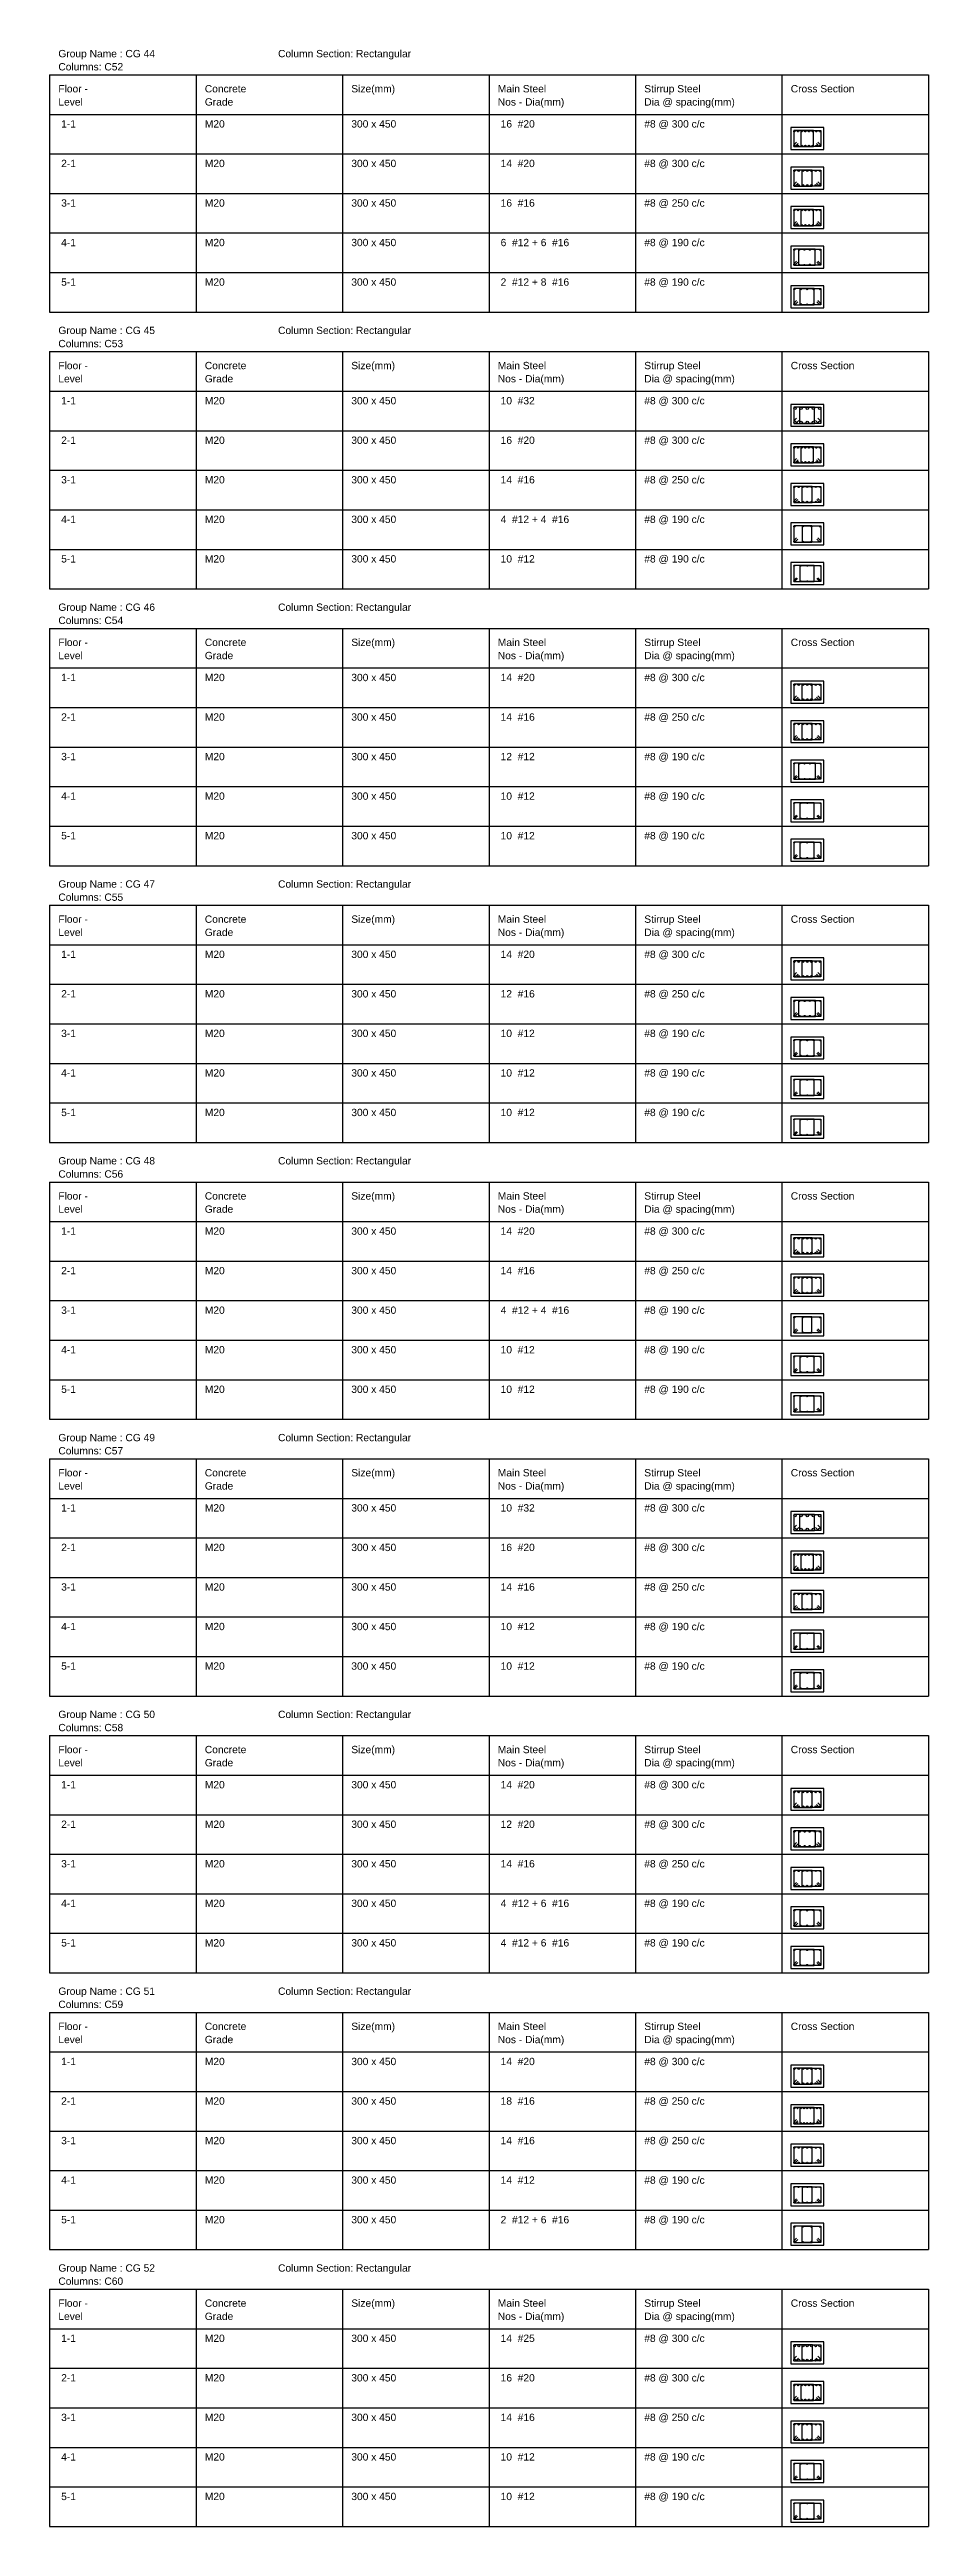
# Model space of a CAD drawing. Extents: x 28 to 264, y -211 to 74.
# Drawn here: x 73.06 to 85.06, y -140.88 to -107.05 of the extents above; entities that cross this region are included whole.
import ezdxf

# ---------------------------------------------------------------- set-up
doc = ezdxf.new("R2010")
doc.units = 0
doc.layers.add('Schedule', color=140, linetype='CONTINUOUS')
doc.styles.add('STRUDS_Arial', font='ARIAL.TTF', dxfattribs={"height": 0.04})

msp = doc.modelspace()

# ---------------------------------------------------------------- texts
at = {"layer": 'Schedule', "style": 'STRUDS_Arial'}
for s, p in [('Group Name : CG 44', (73.178, -107.16)), ('Column Section: Rectangular ', (76.178, -107.16)), ('Columns: C52 ', (73.178, -107.34)), ('Floor - ', (73.178, -107.64)), ('Concrete', (75.178, -107.64)), ('Size(mm)', (77.178, -107.64)), ('Main Steel', (79.178, -107.64)), ('Stirrup Steel', (81.178, -107.64)), ('Cross Section', (83.178, -107.64)), ('Level', (73.178, -107.82)), ('Grade', (75.178, -107.82)), ('Nos - Dia(mm)', (79.178, -107.82)), ('Dia @ spacing(mm)', (81.178, -107.82)), (' 1-1', (73.178, -108.12)), ('M20', (75.178, -108.12)), ('300 x 450 ', (77.178, -108.12)), (' 16  #20 ', (79.178, -108.12)), ('#8 @ 300 c/c', (81.178, -108.12)), (' 2-1', (73.178, -108.66)), ('M20', (75.178, -108.66)), ('300 x 450 ', (77.178, -108.66)), (' 14  #20 ', (79.178, -108.66)), ('#8 @ 300 c/c', (81.178, -108.66)), (' 3-1', (73.178, -109.2)), ('M20', (75.178, -109.2)), ('300 x 450 ', (77.178, -109.2)), (' 16  #16 ', (79.178, -109.2)), ('#8 @ 250 c/c', (81.178, -109.2)), (' 4-1', (73.178, -109.74)), ('M20', (75.178, -109.74)), ('300 x 450 ', (77.178, -109.74)), (' 6  #12 + 6  #16 ', (79.178, -109.74)), ('#8 @ 190 c/c', (81.178, -109.74)), (' 5-1', (73.178, -110.28)), ('M20', (75.178, -110.28)), ('300 x 450 ', (77.178, -110.28)), (' 2  #12 + 8  #16 ', (79.178, -110.28)), ('#8 @ 190 c/c', (81.178, -110.28)), ('Group Name : CG 45', (73.178, -110.94)), ('Column Section: Rectangular ', (76.178, -110.94)), ('Columns: C53 ', (73.178, -111.12)), ('Floor - ', (73.178, -111.42)), ('Level', (73.178, -111.6)), ('Grade', (75.178, -111.6)), ('Concrete', (75.178, -111.42)), ('Size(mm)', (77.178, -111.42)), ('Main Steel', (79.178, -111.42)), ('Nos - Dia(mm)', (79.178, -111.6)), ('Stirrup Steel', (81.178, -111.42)), ('Dia @ spacing(mm)', (81.178, -111.6)), ('Cross Section', (83.178, -111.42)), (' 1-1', (73.178, -111.9)), ('M20', (75.178, -111.9)), ('300 x 450 ', (77.178, -111.9)), (' 10  #32 ', (79.178, -111.9)), ('#8 @ 300 c/c', (81.178, -111.9)), (' 2-1', (73.178, -112.44)), ('M20', (75.178, -112.44)), ('300 x 450 ', (77.178, -112.44)), (' 16  #20 ', (79.178, -112.44)), ('#8 @ 300 c/c', (81.178, -112.44)), (' 3-1', (73.178, -112.98)), ('M20', (75.178, -112.98)), ('300 x 450 ', (77.178, -112.98)), (' 14  #16 ', (79.178, -112.98)), ('#8 @ 250 c/c', (81.178, -112.98)), (' 4-1', (73.178, -113.52)), ('M20', (75.178, -113.52)), ('300 x 450 ', (77.178, -113.52)), (' 4  #12 + 4  #16 ', (79.178, -113.52)), ('#8 @ 190 c/c', (81.178, -113.52)), (' 5-1', (73.178, -114.06)), ('M20', (75.178, -114.06)), ('300 x 450 ', (77.178, -114.06)), (' 10  #12 ', (79.178, -114.06)), ('#8 @ 190 c/c', (81.178, -114.06)), ('Group Name : CG 46', (73.178, -114.72)), ('Column Section: Rectangular ', (76.178, -114.72)), ('Columns: C54 ', (73.178, -114.9)), ('Floor - ', (73.178, -115.2)), ('Level', (73.178, -115.38)), ('Grade', (75.178, -115.38)), ('Concrete', (75.178, -115.2)), ('Size(mm)', (77.178, -115.2)), ('Main Steel', (79.178, -115.2)), ('Nos - Dia(mm)', (79.178, -115.38)), ('Stirrup Steel', (81.178, -115.2)), ('Dia @ spacing(mm)', (81.178, -115.38)), ('Cross Section', (83.178, -115.2)), (' 1-1', (73.178, -115.68)), ('M20', (75.178, -115.68)), ('300 x 450 ', (77.178, -115.68)), (' 14  #20 ', (79.178, -115.68)), ('#8 @ 300 c/c', (81.178, -115.68)), (' 2-1', (73.178, -116.22)), ('M20', (75.178, -116.22)), ('300 x 450 ', (77.178, -116.22)), (' 14  #16 ', (79.178, -116.22)), ('#8 @ 250 c/c', (81.178, -116.22)), (' 3-1', (73.178, -116.76)), ('M20', (75.178, -116.76)), ('300 x 450 ', (77.178, -116.76)), (' 12  #12 ', (79.178, -116.76)), ('#8 @ 190 c/c', (81.178, -116.76)), (' 4-1', (73.178, -117.3)), ('M20', (75.178, -117.3)), ('300 x 450 ', (77.178, -117.3)), (' 10  #12 ', (79.178, -117.3)), ('#8 @ 190 c/c', (81.178, -117.3)), (' 5-1', (73.178, -117.84)), ('M20', (75.178, -117.84)), ('300 x 450 ', (77.178, -117.84)), (' 10  #12 ', (79.178, -117.84)), ('#8 @ 190 c/c', (81.178, -117.84)), ('Group Name : CG 47', (73.178, -118.5)), ('Columns: C55 ', (73.178, -118.68)), ('Column Section: Rectangular ', (76.178, -118.5)), ('Floor - ', (73.178, -118.98)), ('Level', (73.178, -119.16)), ('Grade', (75.178, -119.16)), ('Concrete', (75.178, -118.98)), ('Size(mm)', (77.178, -118.98)), ('Main Steel', (79.178, -118.98)), ('Nos - Dia(mm)', (79.178, -119.16)), ('Stirrup Steel', (81.178, -118.98)), ('Dia @ spacing(mm)', (81.178, -119.16)), ('Cross Section', (83.178, -118.98)), (' 1-1', (73.178, -119.46)), ('M20', (75.178, -119.46)), ('300 x 450 ', (77.178, -119.46)), (' 14  #20 ', (79.178, -119.46)), ('#8 @ 300 c/c', (81.178, -119.46)), (' 2-1', (73.178, -120)), ('M20', (75.178, -120)), ('300 x 450 ', (77.178, -120)), (' 12  #16 ', (79.178, -120)), ('#8 @ 250 c/c', (81.178, -120)), (' 3-1', (73.178, -120.54)), ('M20', (75.178, -120.54)), ('300 x 450 ', (77.178, -120.54)), (' 10  #12 ', (79.178, -120.54)), ('#8 @ 190 c/c', (81.178, -120.54)), (' 4-1', (73.178, -121.08)), ('M20', (75.178, -121.08)), ('300 x 450 ', (77.178, -121.08)), (' 10  #12 ', (79.178, -121.08)), ('#8 @ 190 c/c', (81.178, -121.08)), (' 5-1', (73.178, -121.62)), ('M20', (75.178, -121.62)), ('300 x 450 ', (77.178, -121.62)), (' 10  #12 ', (79.178, -121.62)), ('#8 @ 190 c/c', (81.178, -121.62)), ('Group Name : CG 48', (73.178, -122.28)), ('Columns: C56 ', (73.178, -122.46)), ('Column Section: Rectangular ', (76.178, -122.28)), ('Floor - ', (73.178, -122.76)), ('Concrete', (75.178, -122.76)), ('Size(mm)', (77.178, -122.76)), ('Main Steel', (79.178, -122.76)), ('Stirrup Steel', (81.178, -122.76)), ('Cross Section', (83.178, -122.76)), ('Level', (73.178, -122.94)), ('Grade', (75.178, -122.94)), ('Nos - Dia(mm)', (79.178, -122.94)), ('Dia @ spacing(mm)', (81.178, -122.94)), (' 1-1', (73.178, -123.24)), ('M20', (75.178, -123.24)), ('300 x 450 ', (77.178, -123.24)), (' 14  #20 ', (79.178, -123.24)), ('#8 @ 300 c/c', (81.178, -123.24)), (' 2-1', (73.178, -123.78)), ('M20', (75.178, -123.78)), ('300 x 450 ', (77.178, -123.78)), (' 14  #16 ', (79.178, -123.78)), ('#8 @ 250 c/c', (81.178, -123.78)), (' 3-1', (73.178, -124.32)), ('M20', (75.178, -124.32)), ('300 x 450 ', (77.178, -124.32)), (' 4  #12 + 4  #16 ', (79.178, -124.32)), ('#8 @ 190 c/c', (81.178, -124.32)), (' 4-1', (73.178, -124.86)), ('M20', (75.178, -124.86)), ('300 x 450 ', (77.178, -124.86)), (' 10  #12 ', (79.178, -124.86)), ('#8 @ 190 c/c', (81.178, -124.86)), (' 5-1', (73.178, -125.4)), ('M20', (75.178, -125.4)), ('300 x 450 ', (77.178, -125.4)), (' 10  #12 ', (79.178, -125.4)), ('#8 @ 190 c/c', (81.178, -125.4)), ('Group Name : CG 49', (73.178, -126.06)), ('Columns: C57 ', (73.178, -126.24)), ('Column Section: Rectangular ', (76.178, -126.06)), ('Floor - ', (73.178, -126.54)), ('Concrete', (75.178, -126.54)), ('Size(mm)', (77.178, -126.54)), ('Main Steel', (79.178, -126.54)), ('Stirrup Steel', (81.178, -126.54)), ('Cross Section', (83.178, -126.54)), ('Level', (73.178, -126.72)), ('Grade', (75.178, -126.72)), ('Nos - Dia(mm)', (79.178, -126.72)), ('Dia @ spacing(mm)', (81.178, -126.72)), (' 1-1', (73.178, -127.02)), ('M20', (75.178, -127.02)), ('300 x 450 ', (77.178, -127.02)), (' 10  #32 ', (79.178, -127.02)), ('#8 @ 300 c/c', (81.178, -127.02)), (' 2-1', (73.178, -127.56)), ('M20', (75.178, -127.56)), ('300 x 450 ', (77.178, -127.56)), (' 16  #20 ', (79.178, -127.56)), ('#8 @ 300 c/c', (81.178, -127.56)), (' 3-1', (73.178, -128.1)), ('M20', (75.178, -128.1)), ('300 x 450 ', (77.178, -128.1)), (' 14  #16 ', (79.178, -128.1)), ('#8 @ 250 c/c', (81.178, -128.1)), ('#8 @ 190 c/c', (81.178, -128.64)), (' 4-1', (73.178, -128.64)), ('M20', (75.178, -128.64)), ('300 x 450 ', (77.178, -128.64)), (' 10  #12 ', (79.178, -128.64)), (' 5-1', (73.178, -129.18)), ('M20', (75.178, -129.18)), ('300 x 450 ', (77.178, -129.18)), (' 10  #12 ', (79.178, -129.18)), ('#8 @ 190 c/c', (81.178, -129.18)), ('Group Name : CG 50', (73.178, -129.84)), ('Column Section: Rectangular ', (76.178, -129.84)), ('Columns: C58 ', (73.178, -130.02)), ('Floor - ', (73.178, -130.32)), ('Concrete', (75.178, -130.32)), ('Size(mm)', (77.178, -130.32)), ('Main Steel', (79.178, -130.32)), ('Stirrup Steel', (81.178, -130.32)), ('Cross Section', (83.178, -130.32)), ('Level', (73.178, -130.5)), ('Grade', (75.178, -130.5)), ('Nos - Dia(mm)', (79.178, -130.5)), ('Dia @ spacing(mm)', (81.178, -130.5)), (' 1-1', (73.178, -130.8)), ('M20', (75.178, -130.8)), ('300 x 450 ', (77.178, -130.8)), (' 14  #20 ', (79.178, -130.8)), ('#8 @ 300 c/c', (81.178, -130.8)), (' 2-1', (73.178, -131.34)), ('M20', (75.178, -131.34)), ('300 x 450 ', (77.178, -131.34)), (' 12  #20 ', (79.178, -131.34)), ('#8 @ 300 c/c', (81.178, -131.34)), (' 3-1', (73.178, -131.88)), ('M20', (75.178, -131.88)), ('300 x 450 ', (77.178, -131.88)), (' 14  #16 ', (79.178, -131.88)), ('#8 @ 250 c/c', (81.178, -131.88)), (' 4-1', (73.178, -132.42)), ('M20', (75.178, -132.42)), ('300 x 450 ', (77.178, -132.42)), (' 4  #12 + 6  #16 ', (79.178, -132.42)), ('#8 @ 190 c/c', (81.178, -132.42)), (' 5-1', (73.178, -132.96)), ('M20', (75.178, -132.96)), ('300 x 450 ', (77.178, -132.96)), (' 4  #12 + 6  #16 ', (79.178, -132.96)), ('#8 @ 190 c/c', (81.178, -132.96)), ('Group Name : CG 51', (73.178, -133.62)), ('Column Section: Rectangular ', (76.178, -133.62)), ('Columns: C59 ', (73.178, -133.8)), ('Floor - ', (73.178, -134.1)), ('Level', (73.178, -134.28)), ('Grade', (75.178, -134.28)), ('Concrete', (75.178, -134.1)), ('Size(mm)', (77.178, -134.1)), ('Main Steel', (79.178, -134.1)), ('Nos - Dia(mm)', (79.178, -134.28)), ('Stirrup Steel', (81.178, -134.1)), ('Dia @ spacing(mm)', (81.178, -134.28)), ('Cross Section', (83.178, -134.1)), (' 1-1', (73.178, -134.58)), ('M20', (75.178, -134.58)), ('300 x 450 ', (77.178, -134.58)), (' 14  #20 ', (79.178, -134.58)), ('#8 @ 300 c/c', (81.178, -134.58)), (' 2-1', (73.178, -135.12)), ('M20', (75.178, -135.12)), ('300 x 450 ', (77.178, -135.12)), (' 18  #16 ', (79.178, -135.12)), ('#8 @ 250 c/c', (81.178, -135.12)), (' 3-1', (73.178, -135.66)), ('M20', (75.178, -135.66)), ('300 x 450 ', (77.178, -135.66)), (' 14  #16 ', (79.178, -135.66)), ('#8 @ 250 c/c', (81.178, -135.66)), (' 4-1', (73.178, -136.2)), ('M20', (75.178, -136.2)), ('300 x 450 ', (77.178, -136.2)), (' 14  #12 ', (79.178, -136.2)), ('#8 @ 190 c/c', (81.178, -136.2)), (' 5-1', (73.178, -136.74)), ('M20', (75.178, -136.74)), ('300 x 450 ', (77.178, -136.74)), (' 2  #12 + 6  #16 ', (79.178, -136.74)), ('#8 @ 190 c/c', (81.178, -136.74)), ('Group Name : CG 52', (73.178, -137.4)), ('Column Section: Rectangular ', (76.178, -137.4)), ('Columns: C60 ', (73.178, -137.58)), ('Floor - ', (73.178, -137.88)), ('Level', (73.178, -138.06)), ('Grade', (75.178, -138.06)), ('Concrete', (75.178, -137.88)), ('Size(mm)', (77.178, -137.88)), ('Main Steel', (79.178, -137.88)), ('Nos - Dia(mm)', (79.178, -138.06)), ('Stirrup Steel', (81.178, -137.88)), ('Dia @ spacing(mm)', (81.178, -138.06)), ('Cross Section', (83.178, -137.88)), (' 1-1', (73.178, -138.36)), ('M20', (75.178, -138.36)), ('300 x 450 ', (77.178, -138.36)), (' 14  #25 ', (79.178, -138.36)), ('#8 @ 300 c/c', (81.178, -138.36)), (' 2-1', (73.178, -138.9)), ('M20', (75.178, -138.9)), ('300 x 450 ', (77.178, -138.9)), (' 16  #20 ', (79.178, -138.9)), ('#8 @ 300 c/c', (81.178, -138.9)), (' 3-1', (73.178, -139.44)), ('M20', (75.178, -139.44)), ('300 x 450 ', (77.178, -139.44)), (' 14  #16 ', (79.178, -139.44)), ('#8 @ 250 c/c', (81.178, -139.44)), (' 4-1', (73.178, -139.98)), ('M20', (75.178, -139.98)), ('300 x 450 ', (77.178, -139.98)), (' 10  #12 ', (79.178, -139.98)), ('#8 @ 190 c/c', (81.178, -139.98)), (' 5-1', (73.178, -140.52)), ('M20', (75.178, -140.52)), ('300 x 450 ', (77.178, -140.52)), (' 10  #12 ', (79.178, -140.52)), ('#8 @ 190 c/c', (81.178, -140.52))]:
    msp.add_text(s, height=0.1, dxfattribs=at).set_placement(p)

# ---------------------------------------------------------------- linework, layer by layer
at = {"layer": 'Schedule'}
for p, q in [((73.058, -107.4), (85.058, -107.4)), ((73.058, -107.4), (73.058, -110.64)), ((75.058, -107.4), (75.058, -110.64)), ((77.058, -107.4), (77.058, -110.64)), ((79.058, -107.4), (79.058, -110.64)), ((81.058, -107.4), (81.058, -110.64)), ((83.058, -107.4), (83.058, -110.64)), ((85.058, -107.4), (85.058, -110.64)), ((73.058, -107.94), (85.058, -107.94)), ((83.628, -108.12), (83.178, -108.12)), ((83.178, -108.12), (83.178, -108.42)), ((83.488, -108.16), (83.218, -108.16)), ((83.218, -108.16), (83.218, -108.38)), ((83.318, -108.38), (83.318, -108.16)), ((83.318, -108.16), (83.588, -108.16)), ((83.488, -108.38), (83.488, -108.16)), ((83.588, -108.16), (83.588, -108.38)), ((83.628, -108.42), (83.628, -108.12)), ((73.058, -108.48), (85.058, -108.48)), ((83.178, -108.42), (83.628, -108.42)), ((83.218, -108.36), (83.258, -108.32)), ((83.218, -108.38), (83.488, -108.38)), ((83.238, -108.38), (83.278, -108.34)), ((83.588, -108.38), (83.318, -108.38)), ((83.568, -108.38), (83.528, -108.34)), ((83.588, -108.36), (83.548, -108.32)), ((83.628, -108.66), (83.178, -108.66)), ((83.178, -108.66), (83.178, -108.96)), ((83.4714, -108.7), (83.218, -108.7)), ((83.218, -108.7), (83.218, -108.92)), ((83.218, -108.9), (83.258, -108.86)), ((83.238, -108.92), (83.278, -108.88)), ((83.3347, -108.92), (83.3347, -108.7)), ((83.3347, -108.7), (83.588, -108.7)), ((83.4714, -108.92), (83.4714, -108.7)), ((83.568, -108.92), (83.528, -108.88)), ((83.588, -108.9), (83.548, -108.86)), ((83.588, -108.7), (83.588, -108.92)), ((83.628, -108.96), (83.628, -108.66)), ((73.058, -109.02), (85.058, -109.02)), ((83.178, -108.96), (83.628, -108.96)), ((83.628, -109.2), (83.178, -109.2)), ((83.178, -109.2), (83.178, -109.5)), ((83.218, -108.92), (83.4714, -108.92)), ((83.4869, -109.24), (83.218, -109.24)), ((83.218, -109.24), (83.218, -109.46)), ((83.3192, -109.46), (83.3192, -109.24)), ((83.3192, -109.24), (83.588, -109.24)), ((83.588, -108.92), (83.3347, -108.92)), ((83.4869, -109.46), (83.4869, -109.24)), ((83.588, -109.24), (83.588, -109.46)), ((83.628, -109.5), (83.628, -109.2)), ((73.058, -109.56), (85.058, -109.56)), ((83.178, -109.5), (83.628, -109.5)), ((83.218, -109.444), (83.258, -109.404)), ((83.218, -109.46), (83.4869, -109.46)), ((83.234, -109.46), (83.274, -109.42)), ((83.588, -109.46), (83.3192, -109.46)), ((83.572, -109.46), (83.532, -109.42)), ((83.588, -109.444), (83.548, -109.404)), ((83.628, -109.74), (83.178, -109.74)), ((83.178, -109.74), (83.178, -110.04)), ((83.5128, -109.78), (83.218, -109.78)), ((83.218, -109.78), (83.218, -110)), ((83.2892, -110), (83.2892, -109.78)), ((83.2892, -109.78), (83.588, -109.78)), ((83.5128, -110), (83.5128, -109.78)), ((83.588, -109.78), (83.588, -110)), ((83.628, -110.04), (83.628, -109.74)), ((73.058, -110.1), (85.058, -110.1)), ((83.178, -110.04), (83.628, -110.04)), ((83.218, -109.984), (83.258, -109.944)), ((83.218, -110), (83.5128, -110)), ((83.234, -110), (83.274, -109.96)), ((83.588, -110), (83.2892, -110)), ((83.572, -110), (83.532, -109.96)), ((83.588, -109.984), (83.548, -109.944)), ((83.628, -110.28), (83.178, -110.28)), ((83.178, -110.28), (83.178, -110.58)), ((83.178, -110.58), (83.628, -110.58)), ((83.4985, -110.32), (83.218, -110.32)), ((83.218, -110.32), (83.218, -110.54)), ((83.218, -110.524), (83.258, -110.484)), ((83.218, -110.54), (83.4985, -110.54)), ((83.234, -110.54), (83.274, -110.5)), ((83.3075, -110.54), (83.3075, -110.32)), ((83.3075, -110.32), (83.588, -110.32)), ((83.588, -110.54), (83.3075, -110.54)), ((83.4985, -110.54), (83.4985, -110.32)), ((83.572, -110.54), (83.532, -110.5)), ((83.588, -110.524), (83.548, -110.484)), ((83.588, -110.32), (83.588, -110.54)), ((83.628, -110.58), (83.628, -110.28)), ((73.058, -110.64), (85.058, -110.64)), ((73.058, -111.18), (85.058, -111.18)), ((73.058, -111.18), (73.058, -114.42)), ((75.058, -111.18), (75.058, -114.42)), ((77.058, -111.18), (77.058, -114.42)), ((79.058, -111.18), (79.058, -114.42)), ((81.058, -111.18), (81.058, -114.42)), ((83.058, -111.18), (83.058, -114.42)), ((85.058, -111.18), (85.058, -114.42)), ((73.058, -111.72), (85.058, -111.72)), ((83.628, -111.9), (83.178, -111.9)), ((83.178, -111.9), (83.178, -112.2)), ((83.5035, -111.94), (83.218, -111.94)), ((83.218, -111.94), (83.218, -112.16)), ((83.3025, -112.16), (83.3025, -111.94)), ((83.3025, -111.94), (83.588, -111.94)), ((83.5035, -112.16), (83.5035, -111.94)), ((83.588, -111.94), (83.588, -112.16)), ((83.628, -112.2), (83.628, -111.9)), ((73.058, -112.26), (85.058, -112.26)), ((83.178, -112.2), (83.628, -112.2)), ((83.218, -112.128), (83.258, -112.088)), ((83.218, -112.16), (83.5035, -112.16)), ((83.25, -112.16), (83.29, -112.12)), ((83.588, -112.16), (83.3025, -112.16)), ((83.556, -112.16), (83.516, -112.12)), ((83.588, -112.128), (83.548, -112.088)), ((83.628, -112.44), (83.178, -112.44)), ((83.178, -112.44), (83.178, -112.74)), ((83.488, -112.48), (83.218, -112.48)), ((83.218, -112.48), (83.218, -112.7)), ((83.318, -112.7), (83.318, -112.48)), ((83.318, -112.48), (83.588, -112.48)), ((83.488, -112.7), (83.488, -112.48)), ((83.588, -112.48), (83.588, -112.7)), ((83.628, -112.74), (83.628, -112.44)), ((73.058, -112.8), (85.058, -112.8)), ((83.178, -112.74), (83.628, -112.74)), ((83.218, -112.68), (83.258, -112.64)), ((83.218, -112.7), (83.488, -112.7)), ((83.238, -112.7), (83.278, -112.66)), ((83.588, -112.7), (83.318, -112.7)), ((83.568, -112.7), (83.528, -112.66)), ((83.588, -112.68), (83.548, -112.64)), ((83.628, -112.98), (83.178, -112.98)), ((83.178, -112.98), (83.178, -113.28)), ((83.178, -113.28), (83.628, -113.28)), ((83.47, -113.02), (83.218, -113.02)), ((83.218, -113.02), (83.218, -113.24)), ((83.218, -113.224), (83.258, -113.184)), ((83.218, -113.24), (83.47, -113.24)), ((83.234, -113.24), (83.274, -113.2)), ((83.336, -113.24), (83.336, -113.02)), ((83.336, -113.02), (83.588, -113.02)), ((83.588, -113.24), (83.336, -113.24)), ((83.47, -113.24), (83.47, -113.02)), ((83.572, -113.24), (83.532, -113.2)), ((83.588, -113.224), (83.548, -113.184)), ((83.588, -113.02), (83.588, -113.24)), ((83.628, -113.28), (83.628, -112.98)), ((73.058, -113.34), (85.058, -113.34)), ((83.628, -113.52), (83.178, -113.52)), ((83.178, -113.52), (83.178, -113.82)), ((83.4653, -113.56), (83.218, -113.56)), ((83.218, -113.56), (83.218, -113.78)), ((83.3367, -113.78), (83.3367, -113.56)), ((83.3367, -113.56), (83.588, -113.56)), ((83.4653, -113.78), (83.4653, -113.56)), ((83.588, -113.56), (83.588, -113.78)), ((83.628, -113.82), (83.628, -113.52)), ((73.058, -113.88), (85.058, -113.88)), ((83.178, -113.82), (83.628, -113.82)), ((83.218, -113.764), (83.258, -113.724)), ((83.218, -113.78), (83.4653, -113.78)), ((83.234, -113.78), (83.274, -113.74)), ((83.588, -113.78), (83.3367, -113.78)), ((83.572, -113.78), (83.532, -113.74)), ((83.588, -113.764), (83.548, -113.724)), ((83.628, -114.06), (83.178, -114.06)), ((83.178, -114.06), (83.178, -114.36)), ((83.4985, -114.1), (83.218, -114.1)), ((83.218, -114.1), (83.218, -114.32)), ((83.218, -114.308), (83.258, -114.268)), ((83.218, -114.32), (83.4985, -114.32)), ((83.23, -114.32), (83.27, -114.28)), ((83.3075, -114.32), (83.3075, -114.1)), ((83.3075, -114.1), (83.588, -114.1)), ((83.588, -114.32), (83.3075, -114.32)), ((83.4985, -114.32), (83.4985, -114.1)), ((83.576, -114.32), (83.536, -114.28)), ((83.588, -114.308), (83.548, -114.268)), ((83.588, -114.1), (83.588, -114.32)), ((83.628, -114.36), (83.628, -114.06)), ((73.058, -114.42), (85.058, -114.42)), ((83.178, -114.36), (83.628, -114.36)), ((73.058, -114.96), (85.058, -114.96)), ((73.058, -114.96), (73.058, -118.2)), ((75.058, -114.96), (75.058, -118.2)), ((77.058, -114.96), (77.058, -118.2)), ((79.058, -114.96), (79.058, -118.2)), ((81.058, -114.96), (81.058, -118.2)), ((83.058, -114.96), (83.058, -118.2)), ((85.058, -114.96), (85.058, -118.2)), ((73.058, -115.5), (85.058, -115.5)), ((83.628, -115.68), (83.178, -115.68)), ((83.178, -115.68), (83.178, -115.98)), ((83.628, -115.98), (83.628, -115.68)), ((83.178, -115.98), (83.628, -115.98)), ((83.4714, -115.72), (83.218, -115.72)), ((83.218, -115.72), (83.218, -115.94)), ((83.218, -115.92), (83.258, -115.88)), ((83.218, -115.94), (83.4714, -115.94)), ((83.238, -115.94), (83.278, -115.9)), ((83.3347, -115.94), (83.3347, -115.72)), ((83.3347, -115.72), (83.588, -115.72)), ((83.588, -115.94), (83.3347, -115.94)), ((83.4714, -115.94), (83.4714, -115.72)), ((83.568, -115.94), (83.528, -115.9)), ((83.588, -115.92), (83.548, -115.88)), ((83.588, -115.72), (83.588, -115.94)), ((73.058, -116.04), (85.058, -116.04)), ((83.628, -116.22), (83.178, -116.22)), ((83.178, -116.22), (83.178, -116.52)), ((83.47, -116.26), (83.218, -116.26)), ((83.218, -116.26), (83.218, -116.48)), ((83.336, -116.48), (83.336, -116.26)), ((83.336, -116.26), (83.588, -116.26)), ((83.47, -116.48), (83.47, -116.26)), ((83.588, -116.26), (83.588, -116.48)), ((83.628, -116.52), (83.628, -116.22)), ((73.058, -116.58), (85.058, -116.58)), ((83.178, -116.52), (83.628, -116.52)), ((83.218, -116.464), (83.258, -116.424)), ((83.218, -116.48), (83.47, -116.48)), ((83.234, -116.48), (83.274, -116.44)), ((83.588, -116.48), (83.336, -116.48)), ((83.572, -116.48), (83.532, -116.44)), ((83.588, -116.464), (83.548, -116.424)), ((83.628, -116.76), (83.178, -116.76)), ((83.178, -116.76), (83.178, -117.06)), ((83.5164, -116.8), (83.218, -116.8)), ((83.218, -116.8), (83.218, -117.02)), ((83.218, -117.008), (83.258, -116.968)), ((83.218, -117.02), (83.5164, -117.02)), ((83.23, -117.02), (83.27, -116.98)), ((83.2896, -117.02), (83.2896, -116.8)), ((83.2896, -116.8), (83.588, -116.8)), ((83.588, -117.02), (83.2896, -117.02)), ((83.5164, -117.02), (83.5164, -116.8)), ((83.576, -117.02), (83.536, -116.98)), ((83.588, -117.008), (83.548, -116.968)), ((83.588, -116.8), (83.588, -117.02)), ((83.628, -117.06), (83.628, -116.76)), ((73.058, -117.12), (85.058, -117.12)), ((83.178, -117.06), (83.628, -117.06)), ((83.628, -117.3), (83.178, -117.3)), ((83.178, -117.3), (83.178, -117.6)), ((83.4985, -117.34), (83.218, -117.34)), ((83.218, -117.34), (83.218, -117.56)), ((83.3075, -117.56), (83.3075, -117.34)), ((83.3075, -117.34), (83.588, -117.34)), ((83.4985, -117.56), (83.4985, -117.34)), ((83.588, -117.34), (83.588, -117.56)), ((83.628, -117.6), (83.628, -117.3)), ((73.058, -117.66), (85.058, -117.66)), ((83.178, -117.6), (83.628, -117.6)), ((83.218, -117.548), (83.258, -117.508)), ((83.218, -117.56), (83.4985, -117.56)), ((83.23, -117.56), (83.27, -117.52)), ((83.588, -117.56), (83.3075, -117.56)), ((83.576, -117.56), (83.536, -117.52)), ((83.588, -117.548), (83.548, -117.508)), ((83.628, -117.84), (83.178, -117.84)), ((83.178, -117.84), (83.178, -118.14)), ((83.4985, -117.88), (83.218, -117.88)), ((83.218, -117.88), (83.218, -118.1)), ((83.218, -118.088), (83.258, -118.048)), ((83.3075, -118.1), (83.3075, -117.88)), ((83.3075, -117.88), (83.588, -117.88)), ((83.4985, -118.1), (83.4985, -117.88)), ((83.588, -118.088), (83.548, -118.048)), ((83.588, -117.88), (83.588, -118.1)), ((83.628, -118.14), (83.628, -117.84)), ((73.058, -118.2), (85.058, -118.2)), ((83.178, -118.14), (83.628, -118.14)), ((83.218, -118.1), (83.4985, -118.1)), ((83.23, -118.1), (83.27, -118.06)), ((83.588, -118.1), (83.3075, -118.1)), ((83.576, -118.1), (83.536, -118.06)), ((73.058, -118.74), (85.058, -118.74)), ((73.058, -118.74), (73.058, -121.98)), ((75.058, -118.74), (75.058, -121.98)), ((77.058, -118.74), (77.058, -121.98)), ((79.058, -118.74), (79.058, -121.98)), ((81.058, -118.74), (81.058, -121.98)), ((83.058, -118.74), (83.058, -121.98)), ((85.058, -118.74), (85.058, -121.98)), ((73.058, -119.28), (85.058, -119.28)), ((83.628, -119.46), (83.178, -119.46)), ((83.178, -119.46), (83.178, -119.76)), ((83.4714, -119.5), (83.218, -119.5)), ((83.218, -119.5), (83.218, -119.72)), ((83.218, -119.7), (83.258, -119.66)), ((83.218, -119.72), (83.4714, -119.72)), ((83.238, -119.72), (83.278, -119.68)), ((83.3347, -119.72), (83.3347, -119.5)), ((83.3347, -119.5), (83.588, -119.5)), ((83.588, -119.72), (83.3347, -119.72)), ((83.4714, -119.72), (83.4714, -119.5)), ((83.568, -119.72), (83.528, -119.68)), ((83.588, -119.7), (83.548, -119.66)), ((83.588, -119.5), (83.588, -119.72)), ((83.628, -119.76), (83.628, -119.46)), ((73.058, -119.82), (85.058, -119.82)), ((83.178, -119.76), (83.628, -119.76)), ((83.628, -120), (83.178, -120)), ((83.178, -120), (83.178, -120.3)), ((83.5172, -120.04), (83.218, -120.04)), ((83.218, -120.04), (83.218, -120.26)), ((83.2888, -120.26), (83.2888, -120.04)), ((83.2888, -120.04), (83.588, -120.04)), ((83.5172, -120.26), (83.5172, -120.04)), ((83.588, -120.04), (83.588, -120.26)), ((83.628, -120.3), (83.628, -120)), ((73.058, -120.36), (85.058, -120.36)), ((83.178, -120.3), (83.628, -120.3)), ((83.218, -120.244), (83.258, -120.204)), ((83.218, -120.26), (83.5172, -120.26)), ((83.234, -120.26), (83.274, -120.22)), ((83.588, -120.26), (83.2888, -120.26)), ((83.572, -120.26), (83.532, -120.22)), ((83.588, -120.244), (83.548, -120.204)), ((83.628, -120.54), (83.178, -120.54)), ((83.178, -120.54), (83.178, -120.84)), ((83.4985, -120.58), (83.218, -120.58)), ((83.218, -120.58), (83.218, -120.8)), ((83.218, -120.788), (83.258, -120.748)), ((83.3075, -120.8), (83.3075, -120.58)), ((83.3075, -120.58), (83.588, -120.58)), ((83.4985, -120.8), (83.4985, -120.58)), ((83.588, -120.788), (83.548, -120.748)), ((83.588, -120.58), (83.588, -120.8)), ((83.628, -120.84), (83.628, -120.54)), ((73.058, -120.9), (85.058, -120.9)), ((83.178, -120.84), (83.628, -120.84)), ((83.628, -121.08), (83.178, -121.08)), ((83.178, -121.08), (83.178, -121.38)), ((83.218, -120.8), (83.4985, -120.8)), ((83.23, -120.8), (83.27, -120.76)), ((83.588, -120.8), (83.3075, -120.8)), ((83.576, -120.8), (83.536, -120.76)), ((83.628, -121.38), (83.628, -121.08)), ((83.178, -121.38), (83.628, -121.38)), ((83.4985, -121.12), (83.218, -121.12)), ((83.218, -121.12), (83.218, -121.34)), ((83.218, -121.328), (83.258, -121.288)), ((83.218, -121.34), (83.4985, -121.34)), ((83.23, -121.34), (83.27, -121.3)), ((83.3075, -121.34), (83.3075, -121.12)), ((83.3075, -121.12), (83.588, -121.12)), ((83.588, -121.34), (83.3075, -121.34)), ((83.4985, -121.34), (83.4985, -121.12)), ((83.576, -121.34), (83.536, -121.3)), ((83.588, -121.328), (83.548, -121.288)), ((83.588, -121.12), (83.588, -121.34)), ((73.058, -121.44), (85.058, -121.44)), ((83.628, -121.62), (83.178, -121.62)), ((83.178, -121.62), (83.178, -121.92)), ((83.4985, -121.66), (83.218, -121.66)), ((83.218, -121.66), (83.218, -121.88)), ((83.3075, -121.88), (83.3075, -121.66)), ((83.3075, -121.66), (83.588, -121.66)), ((83.4985, -121.88), (83.4985, -121.66)), ((83.588, -121.66), (83.588, -121.88)), ((83.628, -121.92), (83.628, -121.62)), ((73.058, -121.98), (85.058, -121.98)), ((83.178, -121.92), (83.628, -121.92)), ((83.218, -121.868), (83.258, -121.828)), ((83.218, -121.88), (83.4985, -121.88)), ((83.23, -121.88), (83.27, -121.84)), ((83.588, -121.88), (83.3075, -121.88)), ((83.576, -121.88), (83.536, -121.84)), ((83.588, -121.868), (83.548, -121.828)), ((73.058, -122.52), (85.058, -122.52)), ((73.058, -122.52), (73.058, -125.76)), ((75.058, -122.52), (75.058, -125.76)), ((77.058, -122.52), (77.058, -125.76)), ((79.058, -122.52), (79.058, -125.76)), ((81.058, -122.52), (81.058, -125.76)), ((83.058, -122.52), (83.058, -125.76)), ((85.058, -122.52), (85.058, -125.76)), ((73.058, -123.06), (85.058, -123.06)), ((83.628, -123.24), (83.178, -123.24)), ((83.178, -123.24), (83.178, -123.54)), ((83.4714, -123.28), (83.218, -123.28)), ((83.218, -123.28), (83.218, -123.5)), ((83.218, -123.48), (83.258, -123.44)), ((83.238, -123.5), (83.278, -123.46)), ((83.3347, -123.5), (83.3347, -123.28)), ((83.3347, -123.28), (83.588, -123.28)), ((83.4714, -123.5), (83.4714, -123.28)), ((83.568, -123.5), (83.528, -123.46)), ((83.588, -123.48), (83.548, -123.44)), ((83.588, -123.28), (83.588, -123.5)), ((83.628, -123.54), (83.628, -123.24)), ((73.058, -123.6), (85.058, -123.6)), ((83.178, -123.54), (83.628, -123.54)), ((83.628, -123.78), (83.178, -123.78)), ((83.178, -123.78), (83.178, -124.08)), ((83.218, -123.5), (83.4714, -123.5)), ((83.588, -123.5), (83.3347, -123.5)), ((83.628, -124.08), (83.628, -123.78)), ((83.178, -124.08), (83.628, -124.08)), ((83.47, -123.82), (83.218, -123.82)), ((83.218, -123.82), (83.218, -124.04)), ((83.218, -124.024), (83.258, -123.984)), ((83.218, -124.04), (83.47, -124.04)), ((83.234, -124.04), (83.274, -124)), ((83.336, -124.04), (83.336, -123.82)), ((83.336, -123.82), (83.588, -123.82)), ((83.588, -124.04), (83.336, -124.04)), ((83.47, -124.04), (83.47, -123.82)), ((83.572, -124.04), (83.532, -124)), ((83.588, -124.024), (83.548, -123.984)), ((83.588, -123.82), (83.588, -124.04)), ((73.058, -124.14), (85.058, -124.14)), ((83.628, -124.32), (83.178, -124.32)), ((83.178, -124.32), (83.178, -124.62)), ((83.4653, -124.36), (83.218, -124.36)), ((83.218, -124.36), (83.218, -124.58)), ((83.3367, -124.58), (83.3367, -124.36)), ((83.3367, -124.36), (83.588, -124.36)), ((83.4653, -124.58), (83.4653, -124.36)), ((83.588, -124.36), (83.588, -124.58)), ((83.628, -124.62), (83.628, -124.32)), ((73.058, -124.68), (85.058, -124.68)), ((83.178, -124.62), (83.628, -124.62)), ((83.218, -124.564), (83.258, -124.524)), ((83.218, -124.58), (83.4653, -124.58)), ((83.234, -124.58), (83.274, -124.54)), ((83.588, -124.58), (83.3367, -124.58)), ((83.572, -124.58), (83.532, -124.54)), ((83.588, -124.564), (83.548, -124.524)), ((83.628, -124.86), (83.178, -124.86)), ((83.178, -124.86), (83.178, -125.16)), ((83.4985, -124.9), (83.218, -124.9)), ((83.218, -124.9), (83.218, -125.12)), ((83.218, -125.108), (83.258, -125.068)), ((83.218, -125.12), (83.4985, -125.12)), ((83.23, -125.12), (83.27, -125.08)), ((83.3075, -125.12), (83.3075, -124.9)), ((83.3075, -124.9), (83.588, -124.9)), ((83.588, -125.12), (83.3075, -125.12)), ((83.4985, -125.12), (83.4985, -124.9)), ((83.576, -125.12), (83.536, -125.08)), ((83.588, -125.108), (83.548, -125.068)), ((83.588, -124.9), (83.588, -125.12)), ((83.628, -125.16), (83.628, -124.86)), ((73.058, -125.22), (85.058, -125.22)), ((83.178, -125.16), (83.628, -125.16)), ((83.628, -125.4), (83.178, -125.4)), ((83.178, -125.4), (83.178, -125.7)), ((83.4985, -125.44), (83.218, -125.44)), ((83.218, -125.44), (83.218, -125.66)), ((83.3075, -125.66), (83.3075, -125.44)), ((83.3075, -125.44), (83.588, -125.44)), ((83.4985, -125.66), (83.4985, -125.44)), ((83.588, -125.44), (83.588, -125.66)), ((83.628, -125.7), (83.628, -125.4)), ((73.058, -125.76), (85.058, -125.76)), ((83.178, -125.7), (83.628, -125.7)), ((83.218, -125.648), (83.258, -125.608)), ((83.218, -125.66), (83.4985, -125.66)), ((83.23, -125.66), (83.27, -125.62)), ((83.588, -125.66), (83.3075, -125.66)), ((83.576, -125.66), (83.536, -125.62)), ((83.588, -125.648), (83.548, -125.608)), ((73.058, -126.3), (85.058, -126.3)), ((73.058, -126.3), (73.058, -129.54)), ((75.058, -126.3), (75.058, -129.54)), ((77.058, -126.3), (77.058, -129.54)), ((79.058, -126.3), (79.058, -129.54)), ((81.058, -126.3), (81.058, -129.54)), ((83.058, -126.3), (83.058, -129.54)), ((85.058, -126.3), (85.058, -129.54)), ((73.058, -126.84), (85.058, -126.84)), ((83.628, -127.02), (83.178, -127.02)), ((83.178, -127.02), (83.178, -127.32)), ((83.5035, -127.06), (83.218, -127.06)), ((83.218, -127.06), (83.218, -127.28)), ((83.3025, -127.28), (83.3025, -127.06)), ((83.3025, -127.06), (83.588, -127.06)), ((83.5035, -127.28), (83.5035, -127.06)), ((83.588, -127.06), (83.588, -127.28)), ((83.628, -127.32), (83.628, -127.02)), ((73.058, -127.38), (85.058, -127.38)), ((83.178, -127.32), (83.628, -127.32)), ((83.218, -127.248), (83.258, -127.208)), ((83.218, -127.28), (83.5035, -127.28)), ((83.25, -127.28), (83.29, -127.24)), ((83.588, -127.28), (83.3025, -127.28)), ((83.556, -127.28), (83.516, -127.24)), ((83.588, -127.248), (83.548, -127.208)), ((83.628, -127.56), (83.178, -127.56)), ((83.178, -127.56), (83.178, -127.86)), ((83.488, -127.6), (83.218, -127.6)), ((83.218, -127.6), (83.218, -127.82)), ((83.218, -127.8), (83.258, -127.76)), ((83.218, -127.82), (83.488, -127.82)), ((83.238, -127.82), (83.278, -127.78)), ((83.318, -127.82), (83.318, -127.6)), ((83.318, -127.6), (83.588, -127.6)), ((83.588, -127.82), (83.318, -127.82)), ((83.488, -127.82), (83.488, -127.6)), ((83.568, -127.82), (83.528, -127.78)), ((83.588, -127.8), (83.548, -127.76)), ((83.588, -127.6), (83.588, -127.82)), ((83.628, -127.86), (83.628, -127.56)), ((73.058, -127.92), (85.058, -127.92)), ((83.178, -127.86), (83.628, -127.86)), ((83.628, -128.1), (83.178, -128.1)), ((83.178, -128.1), (83.178, -128.4)), ((83.47, -128.14), (83.218, -128.14)), ((83.218, -128.14), (83.218, -128.36)), ((83.336, -128.36), (83.336, -128.14)), ((83.336, -128.14), (83.588, -128.14)), ((83.47, -128.36), (83.47, -128.14)), ((83.588, -128.14), (83.588, -128.36)), ((83.628, -128.4), (83.628, -128.1)), ((73.058, -128.46), (85.058, -128.46)), ((83.178, -128.4), (83.628, -128.4)), ((83.218, -128.344), (83.258, -128.304)), ((83.218, -128.36), (83.47, -128.36)), ((83.234, -128.36), (83.274, -128.32)), ((83.588, -128.36), (83.336, -128.36)), ((83.572, -128.36), (83.532, -128.32)), ((83.588, -128.344), (83.548, -128.304)), ((83.628, -128.64), (83.178, -128.64)), ((83.178, -128.64), (83.178, -128.94)), ((83.4985, -128.68), (83.218, -128.68)), ((83.218, -128.68), (83.218, -128.9)), ((83.218, -128.888), (83.258, -128.848)), ((83.23, -128.9), (83.27, -128.86)), ((83.3075, -128.9), (83.3075, -128.68)), ((83.3075, -128.68), (83.588, -128.68)), ((83.4985, -128.9), (83.4985, -128.68)), ((83.576, -128.9), (83.536, -128.86)), ((83.588, -128.888), (83.548, -128.848)), ((83.588, -128.68), (83.588, -128.9)), ((83.628, -128.94), (83.628, -128.64)), ((73.058, -129), (85.058, -129)), ((83.178, -128.94), (83.628, -128.94)), ((83.628, -129.18), (83.178, -129.18)), ((83.178, -129.18), (83.178, -129.48)), ((83.218, -128.9), (83.4985, -128.9)), ((83.588, -128.9), (83.3075, -128.9)), ((83.628, -129.48), (83.628, -129.18)), ((73.058, -129.54), (85.058, -129.54)), ((83.178, -129.48), (83.628, -129.48)), ((83.4985, -129.22), (83.218, -129.22)), ((83.218, -129.22), (83.218, -129.44)), ((83.218, -129.428), (83.258, -129.388)), ((83.218, -129.44), (83.4985, -129.44)), ((83.23, -129.44), (83.27, -129.4)), ((83.3075, -129.44), (83.3075, -129.22)), ((83.3075, -129.22), (83.588, -129.22)), ((83.588, -129.44), (83.3075, -129.44)), ((83.4985, -129.44), (83.4985, -129.22)), ((83.576, -129.44), (83.536, -129.4)), ((83.588, -129.428), (83.548, -129.388)), ((83.588, -129.22), (83.588, -129.44)), ((73.058, -130.08), (85.058, -130.08)), ((73.058, -130.08), (73.058, -133.32)), ((75.058, -130.08), (75.058, -133.32)), ((77.058, -130.08), (77.058, -133.32)), ((79.058, -130.08), (79.058, -133.32)), ((81.058, -130.08), (81.058, -133.32)), ((83.058, -130.08), (83.058, -133.32)), ((85.058, -130.08), (85.058, -133.32)), ((73.058, -130.62), (85.058, -130.62)), ((83.628, -130.8), (83.178, -130.8)), ((83.178, -130.8), (83.178, -131.1)), ((83.4714, -130.84), (83.218, -130.84)), ((83.218, -130.84), (83.218, -131.06)), ((83.3347, -131.06), (83.3347, -130.84)), ((83.3347, -130.84), (83.588, -130.84)), ((83.4714, -131.06), (83.4714, -130.84)), ((83.588, -130.84), (83.588, -131.06)), ((83.628, -131.1), (83.628, -130.8)), ((73.058, -131.16), (85.058, -131.16)), ((83.178, -131.1), (83.628, -131.1)), ((83.218, -131.04), (83.258, -131)), ((83.218, -131.06), (83.4714, -131.06)), ((83.238, -131.06), (83.278, -131.02)), ((83.588, -131.06), (83.3347, -131.06)), ((83.568, -131.06), (83.528, -131.02)), ((83.588, -131.04), (83.548, -131)), ((83.628, -131.34), (83.178, -131.34)), ((83.178, -131.34), (83.178, -131.64)), ((83.518, -131.38), (83.218, -131.38)), ((83.218, -131.38), (83.218, -131.6)), ((83.218, -131.58), (83.258, -131.54)), ((83.238, -131.6), (83.278, -131.56)), ((83.288, -131.6), (83.288, -131.38)), ((83.288, -131.38), (83.588, -131.38)), ((83.518, -131.6), (83.518, -131.38)), ((83.568, -131.6), (83.528, -131.56)), ((83.588, -131.58), (83.548, -131.54)), ((83.588, -131.38), (83.588, -131.6)), ((83.628, -131.64), (83.628, -131.34)), ((73.058, -131.7), (85.058, -131.7)), ((83.178, -131.64), (83.628, -131.64)), ((83.628, -131.88), (83.178, -131.88)), ((83.178, -131.88), (83.178, -132.18)), ((83.218, -131.6), (83.518, -131.6)), ((83.588, -131.6), (83.288, -131.6)), ((83.628, -132.18), (83.628, -131.88)), ((73.058, -132.24), (85.058, -132.24)), ((83.178, -132.18), (83.628, -132.18)), ((83.47, -131.92), (83.218, -131.92)), ((83.218, -131.92), (83.218, -132.14)), ((83.218, -132.124), (83.258, -132.084)), ((83.218, -132.14), (83.47, -132.14)), ((83.234, -132.14), (83.274, -132.1)), ((83.336, -132.14), (83.336, -131.92)), ((83.336, -131.92), (83.588, -131.92)), ((83.588, -132.14), (83.336, -132.14)), ((83.47, -132.14), (83.47, -131.92)), ((83.572, -132.14), (83.532, -132.1)), ((83.588, -132.124), (83.548, -132.084)), ((83.588, -131.92), (83.588, -132.14)), ((83.628, -132.42), (83.178, -132.42)), ((83.178, -132.42), (83.178, -132.72)), ((83.4955, -132.46), (83.218, -132.46)), ((83.218, -132.46), (83.218, -132.68)), ((83.3065, -132.68), (83.3065, -132.46)), ((83.3065, -132.46), (83.588, -132.46)), ((83.4955, -132.68), (83.4955, -132.46)), ((83.588, -132.46), (83.588, -132.68)), ((83.628, -132.72), (83.628, -132.42)), ((73.058, -132.78), (85.058, -132.78)), ((83.178, -132.72), (83.628, -132.72)), ((83.218, -132.664), (83.258, -132.624)), ((83.218, -132.68), (83.4955, -132.68)), ((83.234, -132.68), (83.274, -132.64)), ((83.588, -132.68), (83.3065, -132.68)), ((83.572, -132.68), (83.532, -132.64)), ((83.588, -132.664), (83.548, -132.624)), ((83.628, -132.96), (83.178, -132.96)), ((83.178, -132.96), (83.178, -133.26)), ((83.178, -133.26), (83.628, -133.26)), ((83.4955, -133), (83.218, -133)), ((83.218, -133), (83.218, -133.22)), ((83.218, -133.204), (83.258, -133.164)), ((83.218, -133.22), (83.4955, -133.22)), ((83.234, -133.22), (83.274, -133.18)), ((83.3065, -133.22), (83.3065, -133)), ((83.3065, -133), (83.588, -133)), ((83.588, -133.22), (83.3065, -133.22)), ((83.4955, -133.22), (83.4955, -133)), ((83.572, -133.22), (83.532, -133.18)), ((83.588, -133.204), (83.548, -133.164)), ((83.588, -133), (83.588, -133.22)), ((83.628, -133.26), (83.628, -132.96)), ((73.058, -133.32), (85.058, -133.32)), ((73.058, -133.86), (85.058, -133.86)), ((73.058, -133.86), (73.058, -137.1)), ((75.058, -133.86), (75.058, -137.1)), ((77.058, -133.86), (77.058, -137.1)), ((79.058, -133.86), (79.058, -137.1)), ((81.058, -133.86), (81.058, -137.1)), ((83.058, -133.86), (83.058, -137.1)), ((85.058, -133.86), (85.058, -137.1)), ((73.058, -134.4), (85.058, -134.4)), ((83.628, -134.58), (83.178, -134.58)), ((83.178, -134.58), (83.178, -134.88)), ((83.4714, -134.62), (83.218, -134.62)), ((83.218, -134.62), (83.218, -134.84)), ((83.3347, -134.84), (83.3347, -134.62)), ((83.3347, -134.62), (83.588, -134.62)), ((83.4714, -134.84), (83.4714, -134.62)), ((83.588, -134.62), (83.588, -134.84)), ((83.628, -134.88), (83.628, -134.58)), ((73.058, -134.94), (85.058, -134.94)), ((83.178, -134.88), (83.628, -134.88)), ((83.218, -134.82), (83.258, -134.78)), ((83.218, -134.84), (83.4714, -134.84)), ((83.238, -134.84), (83.278, -134.8)), ((83.588, -134.84), (83.3347, -134.84)), ((83.568, -134.84), (83.528, -134.8)), ((83.588, -134.82), (83.548, -134.78)), ((83.628, -135.12), (83.178, -135.12)), ((83.178, -135.12), (83.178, -135.42)), ((83.4995, -135.16), (83.218, -135.16)), ((83.218, -135.16), (83.218, -135.38)), ((83.3065, -135.38), (83.3065, -135.16)), ((83.3065, -135.16), (83.588, -135.16)), ((83.4995, -135.38), (83.4995, -135.16)), ((83.588, -135.16), (83.588, -135.38)), ((83.628, -135.42), (83.628, -135.12)), ((73.058, -135.48), (85.058, -135.48)), ((83.178, -135.42), (83.628, -135.42)), ((83.218, -135.364), (83.258, -135.324)), ((83.218, -135.38), (83.4995, -135.38)), ((83.234, -135.38), (83.274, -135.34)), ((83.588, -135.38), (83.3065, -135.38)), ((83.572, -135.38), (83.532, -135.34)), ((83.588, -135.364), (83.548, -135.324)), ((83.628, -135.66), (83.178, -135.66)), ((83.178, -135.66), (83.178, -135.96)), ((83.178, -135.96), (83.628, -135.96)), ((83.47, -135.7), (83.218, -135.7)), ((83.218, -135.7), (83.218, -135.92)), ((83.218, -135.904), (83.258, -135.864)), ((83.218, -135.92), (83.47, -135.92)), ((83.234, -135.92), (83.274, -135.88)), ((83.336, -135.92), (83.336, -135.7)), ((83.336, -135.7), (83.588, -135.7)), ((83.588, -135.92), (83.336, -135.92)), ((83.47, -135.92), (83.47, -135.7)), ((83.572, -135.92), (83.532, -135.88)), ((83.588, -135.904), (83.548, -135.864)), ((83.588, -135.7), (83.588, -135.92)), ((83.628, -135.96), (83.628, -135.66)), ((73.058, -136.02), (85.058, -136.02)), ((83.628, -136.2), (83.178, -136.2)), ((83.178, -136.2), (83.178, -136.5)), ((83.4687, -136.24), (83.218, -136.24)), ((83.218, -136.24), (83.218, -136.46)), ((83.3374, -136.46), (83.3374, -136.24)), ((83.3374, -136.24), (83.588, -136.24)), ((83.4687, -136.46), (83.4687, -136.24)), ((83.588, -136.24), (83.588, -136.46)), ((83.628, -136.5), (83.628, -136.2)), ((73.058, -136.56), (85.058, -136.56)), ((83.178, -136.5), (83.628, -136.5)), ((83.218, -136.448), (83.258, -136.408)), ((83.218, -136.46), (83.4687, -136.46)), ((83.23, -136.46), (83.27, -136.42)), ((83.588, -136.46), (83.3374, -136.46)), ((83.576, -136.46), (83.536, -136.42)), ((83.588, -136.448), (83.548, -136.408)), ((83.628, -136.74), (83.178, -136.74)), ((83.178, -136.74), (83.178, -137.04)), ((83.4687, -136.78), (83.218, -136.78)), ((83.218, -136.78), (83.218, -137)), ((83.218, -136.984), (83.258, -136.944)), ((83.234, -137), (83.274, -136.96)), ((83.3354, -137), (83.3354, -136.78)), ((83.3354, -136.78), (83.588, -136.78)), ((83.4687, -137), (83.4687, -136.78)), ((83.572, -137), (83.532, -136.96)), ((83.588, -136.984), (83.548, -136.944)), ((83.588, -136.78), (83.588, -137)), ((83.628, -137.04), (83.628, -136.74)), ((73.058, -137.1), (85.058, -137.1)), ((83.178, -137.04), (83.628, -137.04)), ((83.218, -137), (83.4687, -137)), ((83.588, -137), (83.3354, -137)), ((73.058, -137.64), (85.058, -137.64)), ((73.058, -137.64), (73.058, -140.88)), ((75.058, -137.64), (75.058, -140.88)), ((77.058, -137.64), (77.058, -140.88)), ((79.058, -137.64), (79.058, -140.88)), ((81.058, -137.64), (81.058, -140.88)), ((83.058, -137.64), (83.058, -140.88)), ((85.058, -137.64), (85.058, -140.88)), ((73.058, -138.18), (85.058, -138.18)), ((83.628, -138.36), (83.178, -138.36)), ((83.178, -138.36), (83.178, -138.66)), ((83.178, -138.66), (83.628, -138.66)), ((83.473, -138.4), (83.218, -138.4)), ((83.218, -138.4), (83.218, -138.62)), ((83.218, -138.595), (83.258, -138.555)), ((83.218, -138.62), (83.473, -138.62)), ((83.243, -138.62), (83.283, -138.58)), ((83.333, -138.62), (83.333, -138.4)), ((83.333, -138.4), (83.588, -138.4)), ((83.588, -138.62), (83.333, -138.62)), ((83.473, -138.62), (83.473, -138.4)), ((83.563, -138.62), (83.523, -138.58)), ((83.588, -138.595), (83.548, -138.555)), ((83.588, -138.4), (83.588, -138.62)), ((83.628, -138.66), (83.628, -138.36)), ((73.058, -138.72), (85.058, -138.72)), ((83.628, -138.9), (83.178, -138.9)), ((83.178, -138.9), (83.178, -139.2)), ((83.488, -138.94), (83.218, -138.94)), ((83.218, -138.94), (83.218, -139.16)), ((83.318, -139.16), (83.318, -138.94)), ((83.318, -138.94), (83.588, -138.94)), ((83.488, -139.16), (83.488, -138.94)), ((83.588, -138.94), (83.588, -139.16)), ((83.628, -139.2), (83.628, -138.9)), ((73.058, -139.26), (85.058, -139.26)), ((83.178, -139.2), (83.628, -139.2)), ((83.218, -139.14), (83.258, -139.1)), ((83.218, -139.16), (83.488, -139.16)), ((83.238, -139.16), (83.278, -139.12)), ((83.588, -139.16), (83.318, -139.16)), ((83.568, -139.16), (83.528, -139.12)), ((83.588, -139.14), (83.548, -139.1)), ((83.628, -139.44), (83.178, -139.44)), ((83.178, -139.44), (83.178, -139.74)), ((83.47, -139.48), (83.218, -139.48)), ((83.218, -139.48), (83.218, -139.7)), ((83.218, -139.684), (83.258, -139.644)), ((83.234, -139.7), (83.274, -139.66)), ((83.336, -139.7), (83.336, -139.48)), ((83.336, -139.48), (83.588, -139.48)), ((83.47, -139.7), (83.47, -139.48)), ((83.572, -139.7), (83.532, -139.66)), ((83.588, -139.684), (83.548, -139.644)), ((83.588, -139.48), (83.588, -139.7)), ((83.628, -139.74), (83.628, -139.44)), ((73.058, -139.8), (85.058, -139.8)), ((83.178, -139.74), (83.628, -139.74)), ((83.628, -139.98), (83.178, -139.98)), ((83.178, -139.98), (83.178, -140.28)), ((83.218, -139.7), (83.47, -139.7)), ((83.4985, -140.02), (83.218, -140.02)), ((83.218, -140.02), (83.218, -140.24)), ((83.3075, -140.24), (83.3075, -140.02)), ((83.3075, -140.02), (83.588, -140.02)), ((83.588, -139.7), (83.336, -139.7)), ((83.4985, -140.24), (83.4985, -140.02)), ((83.588, -140.02), (83.588, -140.24)), ((83.628, -140.28), (83.628, -139.98)), ((73.058, -140.34), (85.058, -140.34)), ((83.178, -140.28), (83.628, -140.28)), ((83.218, -140.228), (83.258, -140.188)), ((83.218, -140.24), (83.4985, -140.24)), ((83.23, -140.24), (83.27, -140.2)), ((83.588, -140.24), (83.3075, -140.24)), ((83.576, -140.24), (83.536, -140.2)), ((83.588, -140.228), (83.548, -140.188)), ((83.628, -140.52), (83.178, -140.52)), ((83.178, -140.52), (83.178, -140.82)), ((83.4985, -140.56), (83.218, -140.56)), ((83.218, -140.56), (83.218, -140.78)), ((83.3075, -140.78), (83.3075, -140.56)), ((83.3075, -140.56), (83.588, -140.56)), ((83.4985, -140.78), (83.4985, -140.56)), ((83.588, -140.56), (83.588, -140.78)), ((83.628, -140.82), (83.628, -140.52)), ((73.058, -140.88), (85.058, -140.88)), ((83.178, -140.82), (83.628, -140.82)), ((83.218, -140.768), (83.258, -140.728)), ((83.218, -140.78), (83.4985, -140.78)), ((83.23, -140.78), (83.27, -140.74)), ((83.588, -140.78), (83.3075, -140.78)), ((83.576, -140.78), (83.536, -140.74)), ((83.588, -140.768), (83.548, -140.728))]:
    msp.add_line(p, q, dxfattribs=at)
for centre, radius in [((83.228, -108.17), 0.01), ((83.278, -108.17), 0.01), ((83.328, -108.17), 0.01), ((83.378, -108.17), 0.01), ((83.428, -108.17), 0.01), ((83.478, -108.17), 0.01), ((83.528, -108.17), 0.01), ((83.578, -108.17), 0.01), ((83.228, -108.37), 0.01), ((83.278, -108.37), 0.01), ((83.328, -108.37), 0.01), ((83.378, -108.37), 0.01), ((83.428, -108.37), 0.01), ((83.478, -108.37), 0.01), ((83.528, -108.37), 0.01), ((83.578, -108.37), 0.01), ((83.228, -108.71), 0.01), ((83.228, -108.91), 0.01), ((83.2863, -108.71), 0.01), ((83.2863, -108.91), 0.01), ((83.3447, -108.71), 0.01), ((83.3447, -108.91), 0.01), ((83.403, -108.71), 0.01), ((83.403, -108.91), 0.01), ((83.4613, -108.71), 0.01), ((83.4613, -108.91), 0.01), ((83.5197, -108.71), 0.01), ((83.5197, -108.91), 0.01), ((83.578, -108.71), 0.01), ((83.578, -108.91), 0.01), ((83.226, -109.248), 0.008), ((83.2766, -109.248), 0.008), ((83.3272, -109.248), 0.008), ((83.3777, -109.248), 0.008), ((83.4283, -109.248), 0.008), ((83.4789, -109.248), 0.008), ((83.5294, -109.248), 0.008), ((83.58, -109.248), 0.008), ((83.226, -109.452), 0.008), ((83.2766, -109.452), 0.008), ((83.3272, -109.452), 0.008), ((83.3777, -109.452), 0.008), ((83.4283, -109.452), 0.008), ((83.4789, -109.452), 0.008), ((83.5294, -109.452), 0.008), ((83.58, -109.452), 0.008), ((83.226, -109.788), 0.008), ((83.2952, -109.788), 0.006), ((83.3644, -109.788), 0.006), ((83.4376, -109.788), 0.008), ((83.5068, -109.788), 0.006), ((83.58, -109.788), 0.008), ((83.226, -109.992), 0.008), ((83.2952, -109.994), 0.006), ((83.3644, -109.994), 0.006), ((83.4376, -109.992), 0.008), ((83.5068, -109.994), 0.006), ((83.58, -109.992), 0.008), ((83.226, -110.328), 0.008), ((83.226, -110.532), 0.008), ((83.3155, -110.328), 0.008), ((83.3155, -110.532), 0.008), ((83.401, -110.328), 0.006), ((83.401, -110.534), 0.006), ((83.4905, -110.328), 0.008), ((83.4905, -110.532), 0.008), ((83.58, -110.328), 0.008), ((83.58, -110.532), 0.008), ((83.234, -111.956), 0.016), ((83.3185, -111.956), 0.016), ((83.403, -111.956), 0.016), ((83.4875, -111.956), 0.016), ((83.572, -111.956), 0.016), ((83.234, -112.144), 0.016), ((83.3185, -112.144), 0.016), ((83.403, -112.144), 0.016), ((83.4875, -112.144), 0.016), ((83.572, -112.144), 0.016), ((83.228, -112.49), 0.01), ((83.278, -112.49), 0.01), ((83.328, -112.49), 0.01), ((83.378, -112.49), 0.01), ((83.428, -112.49), 0.01), ((83.478, -112.49), 0.01), ((83.528, -112.49), 0.01), ((83.578, -112.49), 0.01), ((83.228, -112.69), 0.01), ((83.278, -112.69), 0.01), ((83.328, -112.69), 0.01), ((83.378, -112.69), 0.01), ((83.428, -112.69), 0.01), ((83.478, -112.69), 0.01), ((83.528, -112.69), 0.01), ((83.578, -112.69), 0.01), ((83.226, -113.028), 0.008), ((83.226, -113.232), 0.008), ((83.285, -113.028), 0.008), ((83.285, -113.232), 0.008), ((83.344, -113.028), 0.008), ((83.344, -113.232), 0.008), ((83.403, -113.028), 0.008), ((83.403, -113.232), 0.008), ((83.462, -113.028), 0.008), ((83.462, -113.232), 0.008), ((83.521, -113.028), 0.008), ((83.521, -113.232), 0.008), ((83.58, -113.028), 0.008), ((83.58, -113.232), 0.008), ((83.226, -113.568), 0.008), ((83.3427, -113.568), 0.006), ((83.4594, -113.568), 0.006), ((83.58, -113.568), 0.008), ((83.226, -113.772), 0.008), ((83.3427, -113.774), 0.006), ((83.4594, -113.774), 0.006), ((83.58, -113.772), 0.008), ((83.224, -114.106), 0.006), ((83.224, -114.314), 0.006), ((83.3135, -114.106), 0.006), ((83.3135, -114.314), 0.006), ((83.403, -114.106), 0.006), ((83.403, -114.314), 0.006), ((83.4925, -114.106), 0.006), ((83.4925, -114.314), 0.006), ((83.582, -114.106), 0.006), ((83.582, -114.314), 0.006), ((83.228, -115.73), 0.01), ((83.228, -115.93), 0.01), ((83.2863, -115.73), 0.01), ((83.2863, -115.93), 0.01), ((83.3447, -115.73), 0.01), ((83.3447, -115.93), 0.01), ((83.403, -115.73), 0.01), ((83.403, -115.93), 0.01), ((83.4613, -115.73), 0.01), ((83.4613, -115.93), 0.01), ((83.5197, -115.73), 0.01), ((83.5197, -115.93), 0.01), ((83.578, -115.73), 0.01), ((83.578, -115.93), 0.01), ((83.226, -116.268), 0.008), ((83.285, -116.268), 0.008), ((83.344, -116.268), 0.008), ((83.403, -116.268), 0.008), ((83.462, -116.268), 0.008), ((83.521, -116.268), 0.008), ((83.58, -116.268), 0.008), ((83.226, -116.472), 0.008), ((83.285, -116.472), 0.008), ((83.344, -116.472), 0.008), ((83.403, -116.472), 0.008), ((83.462, -116.472), 0.008), ((83.521, -116.472), 0.008), ((83.58, -116.472), 0.008), ((83.224, -116.806), 0.006), ((83.224, -117.014), 0.006), ((83.2956, -116.806), 0.006), ((83.2956, -117.014), 0.006), ((83.3672, -116.806), 0.006), ((83.3672, -117.014), 0.006), ((83.4388, -116.806), 0.006), ((83.4388, -117.014), 0.006), ((83.5104, -116.806), 0.006), ((83.5104, -117.014), 0.006), ((83.582, -116.806), 0.006), ((83.582, -117.014), 0.006), ((83.224, -117.346), 0.006), ((83.3135, -117.346), 0.006), ((83.403, -117.346), 0.006), ((83.4925, -117.346), 0.006), ((83.582, -117.346), 0.006), ((83.224, -117.554), 0.006), ((83.3135, -117.554), 0.006), ((83.403, -117.554), 0.006), ((83.4925, -117.554), 0.006), ((83.582, -117.554), 0.006), ((83.224, -117.886), 0.006), ((83.3135, -117.886), 0.006), ((83.403, -117.886), 0.006), ((83.4925, -117.886), 0.006), ((83.582, -117.886), 0.006), ((83.224, -118.094), 0.006), ((83.3135, -118.094), 0.006), ((83.403, -118.094), 0.006), ((83.4925, -118.094), 0.006), ((83.582, -118.094), 0.006), ((83.228, -119.51), 0.01), ((83.228, -119.71), 0.01), ((83.2863, -119.51), 0.01), ((83.2863, -119.71), 0.01), ((83.3447, -119.51), 0.01), ((83.3447, -119.71), 0.01), ((83.403, -119.51), 0.01), ((83.403, -119.71), 0.01), ((83.4613, -119.51), 0.01), ((83.4613, -119.71), 0.01), ((83.5197, -119.51), 0.01), ((83.5197, -119.71), 0.01), ((83.578, -119.51), 0.01), ((83.578, -119.71), 0.01), ((83.226, -120.048), 0.008), ((83.2968, -120.048), 0.008), ((83.3676, -120.048), 0.008), ((83.4384, -120.048), 0.008), ((83.5092, -120.048), 0.008), ((83.58, -120.048), 0.008), ((83.226, -120.252), 0.008), ((83.2968, -120.252), 0.008), ((83.3676, -120.252), 0.008), ((83.4384, -120.252), 0.008), ((83.5092, -120.252), 0.008), ((83.58, -120.252), 0.008), ((83.224, -120.586), 0.006), ((83.3135, -120.586), 0.006), ((83.403, -120.586), 0.006), ((83.4925, -120.586), 0.006), ((83.582, -120.586), 0.006), ((83.224, -120.794), 0.006), ((83.3135, -120.794), 0.006), ((83.403, -120.794), 0.006), ((83.4925, -120.794), 0.006), ((83.582, -120.794), 0.006), ((83.224, -121.126), 0.006), ((83.224, -121.334), 0.006), ((83.3135, -121.126), 0.006), ((83.3135, -121.334), 0.006), ((83.403, -121.126), 0.006), ((83.403, -121.334), 0.006), ((83.4925, -121.126), 0.006), ((83.4925, -121.334), 0.006), ((83.582, -121.126), 0.006), ((83.582, -121.334), 0.006), ((83.224, -121.666), 0.006), ((83.3135, -121.666), 0.006), ((83.403, -121.666), 0.006), ((83.4925, -121.666), 0.006), ((83.582, -121.666), 0.006), ((83.224, -121.874), 0.006), ((83.3135, -121.874), 0.006), ((83.403, -121.874), 0.006), ((83.4925, -121.874), 0.006), ((83.582, -121.874), 0.006), ((83.228, -123.29), 0.01), ((83.2863, -123.29), 0.01), ((83.3447, -123.29), 0.01), ((83.403, -123.29), 0.01), ((83.4613, -123.29), 0.01), ((83.5197, -123.29), 0.01), ((83.578, -123.29), 0.01), ((83.228, -123.49), 0.01), ((83.2863, -123.49), 0.01), ((83.3447, -123.49), 0.01), ((83.403, -123.49), 0.01), ((83.4613, -123.49), 0.01), ((83.5197, -123.49), 0.01), ((83.578, -123.49), 0.01), ((83.226, -123.828), 0.008), ((83.226, -124.032), 0.008), ((83.285, -123.828), 0.008), ((83.285, -124.032), 0.008), ((83.344, -123.828), 0.008), ((83.344, -124.032), 0.008), ((83.403, -123.828), 0.008), ((83.403, -124.032), 0.008), ((83.462, -123.828), 0.008), ((83.462, -124.032), 0.008), ((83.521, -123.828), 0.008), ((83.521, -124.032), 0.008), ((83.58, -123.828), 0.008), ((83.58, -124.032), 0.008), ((83.226, -124.368), 0.008), ((83.3427, -124.368), 0.006), ((83.4594, -124.368), 0.006), ((83.58, -124.368), 0.008), ((83.226, -124.572), 0.008), ((83.3427, -124.574), 0.006), ((83.4594, -124.574), 0.006), ((83.58, -124.572), 0.008), ((83.224, -124.906), 0.006), ((83.224, -125.114), 0.006), ((83.3135, -124.906), 0.006), ((83.3135, -125.114), 0.006), ((83.403, -124.906), 0.006), ((83.403, -125.114), 0.006), ((83.4925, -124.906), 0.006), ((83.4925, -125.114), 0.006), ((83.582, -124.906), 0.006), ((83.582, -125.114), 0.006), ((83.224, -125.446), 0.006), ((83.3135, -125.446), 0.006), ((83.403, -125.446), 0.006), ((83.4925, -125.446), 0.006), ((83.582, -125.446), 0.006), ((83.224, -125.654), 0.006), ((83.3135, -125.654), 0.006), ((83.403, -125.654), 0.006), ((83.4925, -125.654), 0.006), ((83.582, -125.654), 0.006), ((83.234, -127.076), 0.016), ((83.3185, -127.076), 0.016), ((83.403, -127.076), 0.016), ((83.4875, -127.076), 0.016), ((83.572, -127.076), 0.016), ((83.234, -127.264), 0.016), ((83.3185, -127.264), 0.016), ((83.403, -127.264), 0.016), ((83.4875, -127.264), 0.016), ((83.572, -127.264), 0.016), ((83.228, -127.61), 0.01), ((83.228, -127.81), 0.01), ((83.278, -127.61), 0.01), ((83.278, -127.81), 0.01), ((83.328, -127.61), 0.01), ((83.328, -127.81), 0.01), ((83.378, -127.61), 0.01), ((83.378, -127.81), 0.01), ((83.428, -127.61), 0.01), ((83.428, -127.81), 0.01), ((83.478, -127.61), 0.01), ((83.478, -127.81), 0.01), ((83.528, -127.61), 0.01), ((83.528, -127.81), 0.01), ((83.578, -127.61), 0.01), ((83.578, -127.81), 0.01), ((83.226, -128.148), 0.008), ((83.285, -128.148), 0.008), ((83.344, -128.148), 0.008), ((83.403, -128.148), 0.008), ((83.462, -128.148), 0.008), ((83.521, -128.148), 0.008), ((83.58, -128.148), 0.008), ((83.226, -128.352), 0.008), ((83.285, -128.352), 0.008), ((83.344, -128.352), 0.008), ((83.403, -128.352), 0.008), ((83.462, -128.352), 0.008), ((83.521, -128.352), 0.008), ((83.58, -128.352), 0.008), ((83.224, -128.686), 0.006), ((83.3135, -128.686), 0.006), ((83.403, -128.686), 0.006), ((83.4925, -128.686), 0.006), ((83.582, -128.686), 0.006), ((83.224, -128.894), 0.006), ((83.3135, -128.894), 0.006), ((83.403, -128.894), 0.006), ((83.4925, -128.894), 0.006), ((83.582, -128.894), 0.006), ((83.224, -129.226), 0.006), ((83.224, -129.434), 0.006), ((83.3135, -129.226), 0.006), ((83.3135, -129.434), 0.006), ((83.403, -129.226), 0.006), ((83.403, -129.434), 0.006), ((83.4925, -129.226), 0.006), ((83.4925, -129.434), 0.006), ((83.582, -129.226), 0.006), ((83.582, -129.434), 0.006), ((83.228, -130.85), 0.01), ((83.2863, -130.85), 0.01), ((83.3447, -130.85), 0.01), ((83.403, -130.85), 0.01), ((83.4613, -130.85), 0.01), ((83.5197, -130.85), 0.01), ((83.578, -130.85), 0.01), ((83.228, -131.05), 0.01), ((83.2863, -131.05), 0.01), ((83.3447, -131.05), 0.01), ((83.403, -131.05), 0.01), ((83.4613, -131.05), 0.01), ((83.5197, -131.05), 0.01), ((83.578, -131.05), 0.01), ((83.228, -131.39), 0.01), ((83.228, -131.59), 0.01), ((83.298, -131.39), 0.01), ((83.298, -131.59), 0.01), ((83.368, -131.39), 0.01), ((83.368, -131.59), 0.01), ((83.438, -131.39), 0.01), ((83.438, -131.59), 0.01), ((83.508, -131.39), 0.01), ((83.508, -131.59), 0.01), ((83.578, -131.39), 0.01), ((83.578, -131.59), 0.01), ((83.226, -131.928), 0.008), ((83.226, -132.132), 0.008), ((83.285, -131.928), 0.008), ((83.285, -132.132), 0.008), ((83.344, -131.928), 0.008), ((83.344, -132.132), 0.008), ((83.403, -131.928), 0.008), ((83.403, -132.132), 0.008), ((83.462, -131.928), 0.008), ((83.462, -132.132), 0.008), ((83.521, -131.928), 0.008), ((83.521, -132.132), 0.008), ((83.58, -131.928), 0.008), ((83.58, -132.132), 0.008), ((83.226, -132.468), 0.008), ((83.3125, -132.468), 0.006), ((83.403, -132.468), 0.008), ((83.4895, -132.468), 0.006), ((83.58, -132.468), 0.008), ((83.226, -132.672), 0.008), ((83.3125, -132.674), 0.006), ((83.403, -132.672), 0.008), ((83.4895, -132.674), 0.006), ((83.58, -132.672), 0.008), ((83.226, -133.008), 0.008), ((83.226, -133.212), 0.008), ((83.3125, -133.008), 0.006), ((83.3125, -133.214), 0.006), ((83.403, -133.008), 0.008), ((83.403, -133.212), 0.008), ((83.4895, -133.008), 0.006), ((83.4895, -133.214), 0.006), ((83.58, -133.008), 0.008), ((83.58, -133.212), 0.008), ((83.228, -134.63), 0.01), ((83.2863, -134.63), 0.01), ((83.3447, -134.63), 0.01), ((83.403, -134.63), 0.01), ((83.4613, -134.63), 0.01), ((83.5197, -134.63), 0.01), ((83.578, -134.63), 0.01), ((83.228, -134.83), 0.01), ((83.2863, -134.83), 0.01), ((83.3447, -134.83), 0.01), ((83.403, -134.83), 0.01), ((83.4613, -134.83), 0.01), ((83.5197, -134.83), 0.01), ((83.578, -134.83), 0.01), ((83.226, -135.168), 0.008), ((83.2703, -135.168), 0.008), ((83.3145, -135.168), 0.008), ((83.3588, -135.168), 0.008), ((83.403, -135.168), 0.008), ((83.4473, -135.168), 0.008), ((83.4915, -135.168), 0.008), ((83.5358, -135.168), 0.008), ((83.58, -135.168), 0.008), ((83.226, -135.372), 0.008), ((83.2703, -135.372), 0.008), ((83.3145, -135.372), 0.008), ((83.3588, -135.372), 0.008), ((83.403, -135.372), 0.008), ((83.4473, -135.372), 0.008), ((83.4915, -135.372), 0.008), ((83.5358, -135.372), 0.008), ((83.58, -135.372), 0.008), ((83.226, -135.708), 0.008), ((83.226, -135.912), 0.008), ((83.285, -135.708), 0.008), ((83.285, -135.912), 0.008), ((83.344, -135.708), 0.008), ((83.344, -135.912), 0.008), ((83.403, -135.708), 0.008), ((83.403, -135.912), 0.008), ((83.462, -135.708), 0.008), ((83.462, -135.912), 0.008), ((83.521, -135.708), 0.008), ((83.521, -135.912), 0.008), ((83.58, -135.708), 0.008), ((83.58, -135.912), 0.008), ((83.224, -136.246), 0.006), ((83.2837, -136.246), 0.006), ((83.3434, -136.246), 0.006), ((83.403, -136.246), 0.006), ((83.4627, -136.246), 0.006), ((83.5223, -136.246), 0.006), ((83.582, -136.246), 0.006), ((83.224, -136.454), 0.006), ((83.2837, -136.454), 0.006), ((83.3434, -136.454), 0.006), ((83.403, -136.454), 0.006), ((83.4627, -136.454), 0.006), ((83.5223, -136.454), 0.006), ((83.582, -136.454), 0.006), ((83.226, -136.788), 0.008), ((83.226, -136.992), 0.008), ((83.3413, -136.788), 0.006), ((83.3413, -136.994), 0.006), ((83.4607, -136.788), 0.008), ((83.4607, -136.992), 0.008), ((83.58, -136.788), 0.008), ((83.58, -136.992), 0.008), ((83.2305, -138.413), 0.0125), ((83.2305, -138.608), 0.0125), ((83.288, -138.413), 0.0125), ((83.288, -138.608), 0.0125), ((83.3455, -138.413), 0.0125), ((83.3455, -138.608), 0.0125), ((83.403, -138.413), 0.0125), ((83.403, -138.608), 0.0125), ((83.4605, -138.413), 0.0125), ((83.4605, -138.608), 0.0125), ((83.518, -138.413), 0.0125), ((83.518, -138.608), 0.0125), ((83.5755, -138.413), 0.0125), ((83.5755, -138.608), 0.0125), ((83.228, -138.95), 0.01), ((83.278, -138.95), 0.01), ((83.328, -138.95), 0.01), ((83.378, -138.95), 0.01), ((83.428, -138.95), 0.01), ((83.478, -138.95), 0.01), ((83.528, -138.95), 0.01), ((83.578, -138.95), 0.01), ((83.228, -139.15), 0.01), ((83.278, -139.15), 0.01), ((83.328, -139.15), 0.01), ((83.378, -139.15), 0.01), ((83.428, -139.15), 0.01), ((83.478, -139.15), 0.01), ((83.528, -139.15), 0.01), ((83.578, -139.15), 0.01), ((83.226, -139.488), 0.008), ((83.226, -139.692), 0.008), ((83.285, -139.488), 0.008), ((83.285, -139.692), 0.008), ((83.344, -139.488), 0.008), ((83.344, -139.692), 0.008), ((83.403, -139.488), 0.008), ((83.403, -139.692), 0.008), ((83.462, -139.488), 0.008), ((83.462, -139.692), 0.008), ((83.521, -139.488), 0.008), ((83.521, -139.692), 0.008), ((83.58, -139.488), 0.008), ((83.58, -139.692), 0.008), ((83.224, -140.026), 0.006), ((83.3135, -140.026), 0.006), ((83.403, -140.026), 0.006), ((83.4925, -140.026), 0.006), ((83.582, -140.026), 0.006), ((83.224, -140.234), 0.006), ((83.3135, -140.234), 0.006), ((83.403, -140.234), 0.006), ((83.4925, -140.234), 0.006), ((83.582, -140.234), 0.006), ((83.224, -140.566), 0.006), ((83.3135, -140.566), 0.006), ((83.403, -140.566), 0.006), ((83.4925, -140.566), 0.006), ((83.582, -140.566), 0.006), ((83.224, -140.774), 0.006), ((83.3135, -140.774), 0.006), ((83.403, -140.774), 0.006), ((83.4925, -140.774), 0.006), ((83.582, -140.774), 0.006)]:
    msp.add_circle(centre, radius, dxfattribs=at)

msp.set_redraw_order([(e.dxf.handle, doc.entitydb.next_handle()) for e in msp.query("TEXT MTEXT ATTDEF DIMENSION ARC_DIMENSION")])  # texts and dimensions are drawn at this point

doc.saveas('drawing.dxf')
